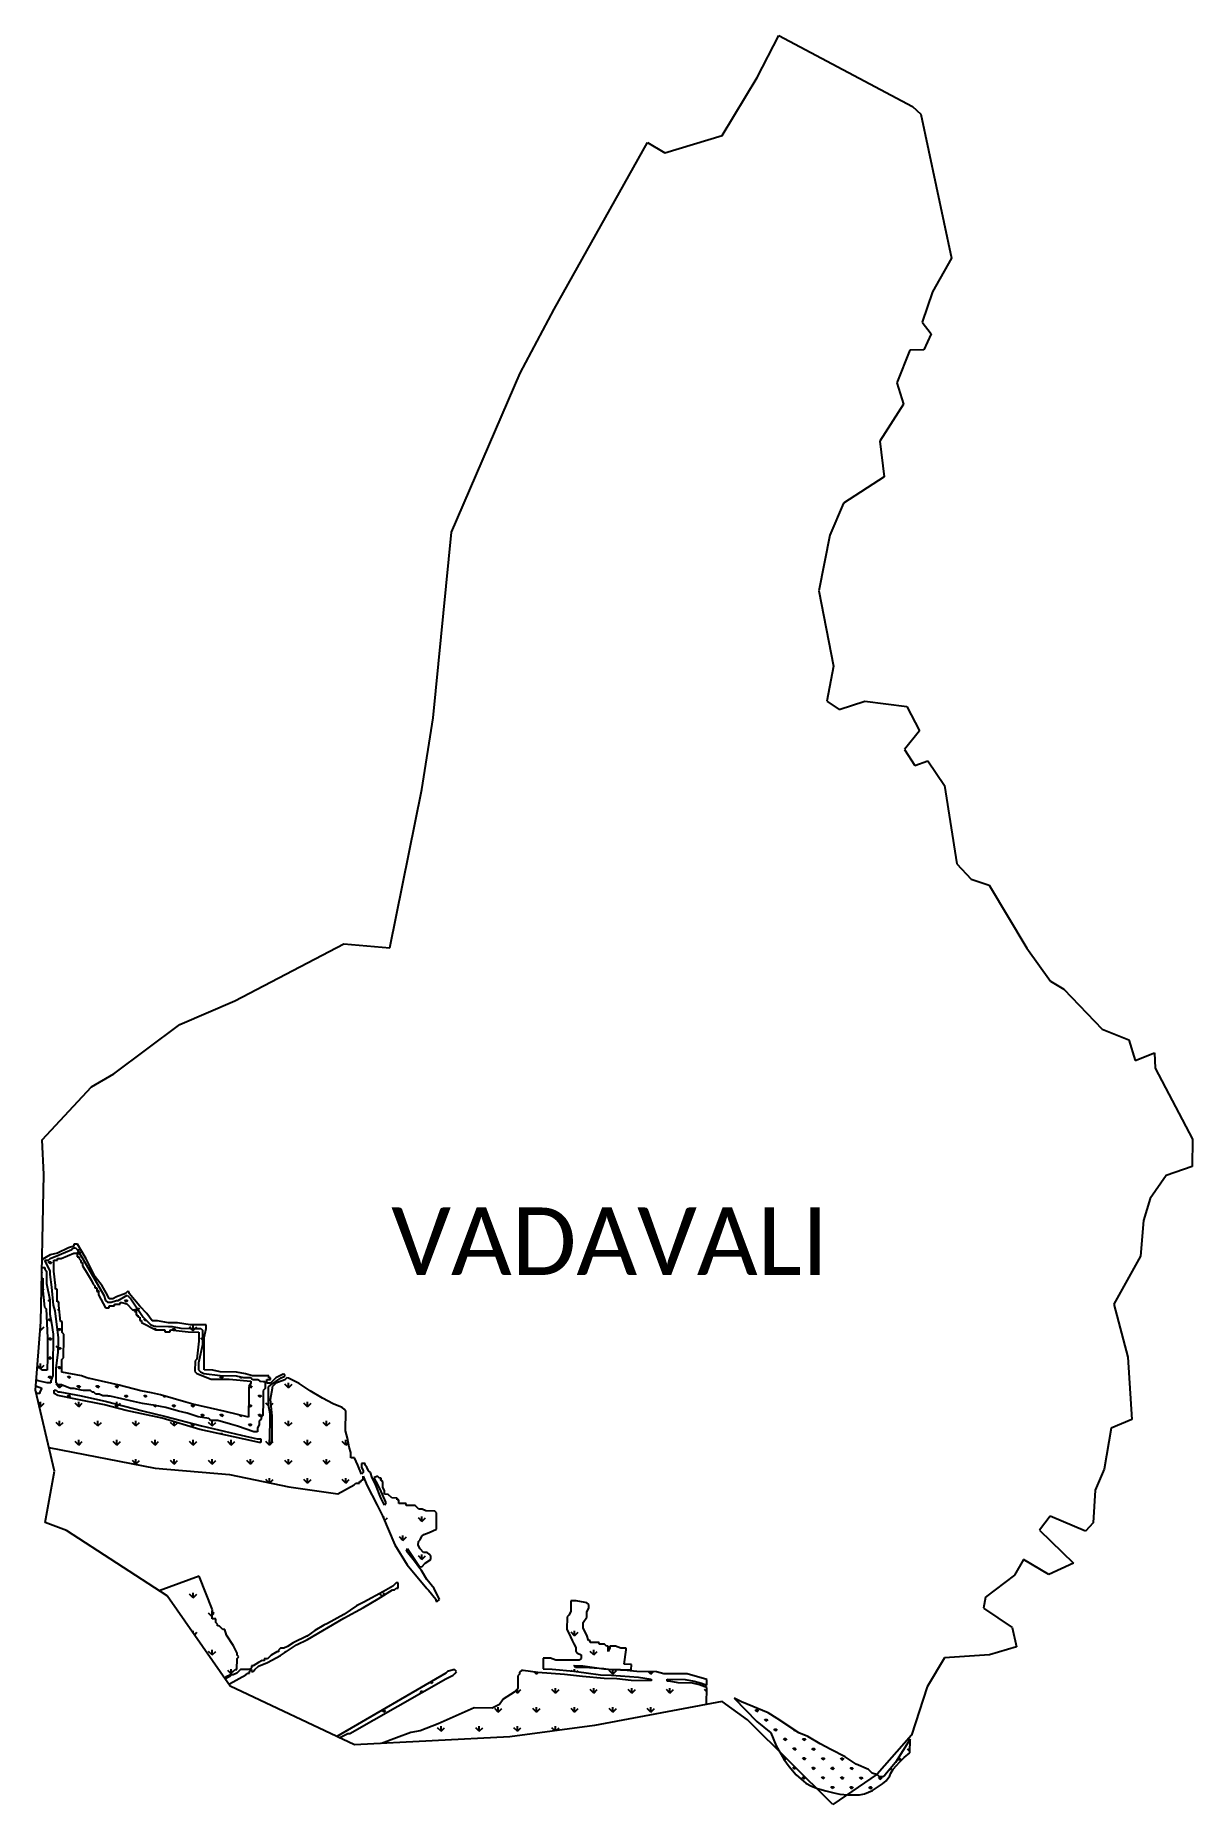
# Model space of a CAD drawing. Header units: metres. Extents: x 286961 to 289535, y 2012164 to 2016097.
import ezdxf

# ---------------------------------------------------------------- set-up
doc = ezdxf.new("R2010")
doc.units = ezdxf.units.M
doc.header["$MEASUREMENT"] = 0
for name, color, linetype in [('MANGROOVES', 112, 'Continuous'), ('village', 3, 'Continuous'), ('VILLAGE NAME', 250, 'Continuous')]:
    doc.layers.add(name, color=color, linetype=linetype)
doc.styles.get("Standard").update_dxf_attribs({"font": 'simplex.shx'})

msp = doc.modelspace()

# ---------------------------------------------------------------- texts
at = {"layer": 'VILLAGE NAME', "insert": (287752.4, 2013491.4), "char_height": 150, "attachment_point": 1}
msp.add_mtext_dynamic_manual_height_columns('{\\fCalibri|b0|i0|c0|p34;VADAVALI}', width=1877.914, gutter_width=1, heights=[0], dxfattribs=at)

# ---------------------------------------------------------------- linework, layer by layer
at = {"color": 3, "flags": 128}
msp.add_lwpolyline([(288322.4, 2015859.1), (288361, 2015836.4)], dxfattribs=at)
at = {"layer": 'MANGROOVES'}
for p, q in [((287034.1, 2013401.8), (287009.9, 2013390)), ((287013.9, 2013385.9), (287042.1, 2013397.7)), ((287046.2, 2013405.6), (287034.1, 2013401.8)), ((287042.1, 2013397.7), (287046.1, 2013401.6)), ((287046.1, 2013401.6), (287050.1, 2013401.6)), ((287054.2, 2013409.6), (287046.2, 2013409.7)), ((287046.2, 2013409.7), (287046.2, 2013405.6)), ((287050.1, 2013401.6), (287054.1, 2013397.6)), ((287054.1, 2013397.6), (287065.9, 2013377.4)), ((287062.1, 2013397.5), (287054.2, 2013409.6)), ((287073.9, 2013377.3), (287062.1, 2013397.5)), ((286975.3, 2013358.3), (286977.6, 2013358.3)), ((286993.9, 2013386.1), (286975.7, 2013375.5)), ((286977.6, 2013358.3), (286981.6, 2013358.2)), ((286981.6, 2013358.2), (286981.5, 2013354.2)), ((286985.7, 2013366.2), (286981.7, 2013374.3)), ((286981.7, 2013374.3), (286985.8, 2013374.2)), ((286989.6, 2013358.1), (286985.7, 2013366.2)), ((286985.8, 2013374.2), (286989.8, 2013374.2)), ((286993.5, 2013350.1), (286989.6, 2013358.1)), ((286989.8, 2013374.2), (286993.8, 2013378.1)), ((286993.8, 2013378.1), (287013.9, 2013385.9)), ((287009.9, 2013390), (286993.9, 2013386.1)), ((287001.5, 2013350), (287001.8, 2013374)), ((287001.8, 2013374), (287009.8, 2013374)), ((287009.8, 2013374), (287009.8, 2013378)), ((287009.8, 2013378), (287017.8, 2013377.9)), ((287017.8, 2013377.9), (287046, 2013389.6)), ((287046, 2013389.6), (287054, 2013389.5)), ((287054, 2013389.5), (287053.9, 2013381.5)), ((287053.9, 2013381.5), (287057.9, 2013381.5)), ((287057.9, 2013381.5), (287057.9, 2013377.5)), ((287057.9, 2013377.5), (287061.9, 2013373.4)), ((287061.9, 2013373.4), (287061.8, 2013369.4)), ((287061.8, 2013369.4), (287065.8, 2013369.4)), ((287065.8, 2013369.4), (287065.7, 2013361.4)), ((287065.7, 2013361.4), (287072.5, 2013351.7)), ((287065.9, 2013377.4), (287113.1, 2013296.8)), ((287093.5, 2013337.1), (287073.9, 2013377.3)), ((286974.9, 2013334.3), (286977.3, 2013334.2)), ((286977.3, 2013334.2), (286977.1, 2013306.2)), ((286981.5, 2013354.2), (286985.5, 2013350.2)), ((286985.5, 2013350.2), (286985.2, 2013322.1)), ((286985.2, 2013322.1), (286992.9, 2013286)), ((286993.4, 2013342.1), (286993.5, 2013350.1)), ((286997.2, 2013314), (286993.4, 2013342.1)), ((287005.2, 2013317.9), (287001.5, 2013350)), ((287072.5, 2013351.7), (287085.4, 2013329.1)), ((287085.4, 2013329.1), (287089.4, 2013321.1)), ((287089.4, 2013321.1), (287093.3, 2013317)), ((287109.3, 2013316.9), (287093.5, 2013337.1)), ((286977.1, 2013306.2), (286980.7, 2013270.1)), ((286992.9, 2013286), (286992.5, 2013254)), ((287000.8, 2013273.9), (286997.2, 2013314)), ((287005.1, 2013309.9), (287005.2, 2013317.9)), ((287009.1, 2013309.9), (287005.1, 2013309.9)), ((287008.8, 2013281.8), (287009.1, 2013309.9)), ((287012.9, 2013281.8), (287008.8, 2013281.8)), ((287012.8, 2013273.8), (287012.9, 2013281.8)), ((287093.3, 2013317), (287093.3, 2013313)), ((287093.3, 2013313), (287097.3, 2013313)), ((287097.3, 2013313), (287097.2, 2013305)), ((287097.2, 2013305), (287101.2, 2013304.9)), ((287101.2, 2013304.9), (287101.1, 2013296.9)), ((287101.1, 2013296.9), (287116.9, 2013268.7)), ((287121.2, 2013296.7), (287109.3, 2013316.9)), ((287113.1, 2013296.8), (287117, 2013284.7)), ((287117, 2013284.7), (287121, 2013280.7)), ((287121, 2013280.7), (287125, 2013280.7)), ((287125.1, 2013288.7), (287121.2, 2013296.7)), ((287125, 2013280.7), (287129, 2013280.6)), ((287133.1, 2013288.6), (287125.1, 2013288.7)), ((287129, 2013280.6), (287141.1, 2013284.5)), ((287141.1, 2013292.5), (287133.1, 2013288.6)), ((287161.2, 2013300.3), (287141.1, 2013292.5)), ((287141.1, 2013284.5), (287145.1, 2013284.5)), ((287145.1, 2013284.5), (287157.2, 2013292.3)), ((287149, 2013276.4), (287149, 2013280.4)), ((287149, 2013280.4), (287153, 2013280.4)), ((287153, 2013280.4), (287164.1, 2013276.9)), ((287157.2, 2013292.3), (287165.2, 2013296.3)), ((287165.3, 2013304.3), (287161.2, 2013300.3)), ((287165.2, 2013296.3), (287169.2, 2013292.2)), ((287169.3, 2013304.2), (287165.3, 2013304.3)), ((287169.2, 2013292.2), (287173.1, 2013288.2)), ((287169.3, 2013300.2), (287169.3, 2013304.2)), ((287193, 2013271.9), (287169.3, 2013300.2)), ((287173.1, 2013288.2), (287200.8, 2013247.8)), ((286980.7, 2013270.1), (286984.7, 2013266.1)), ((286984.7, 2013266.1), (286988, 2013201.9)), ((286992.5, 2013254), (286996.3, 2013233.9)), ((287004.6, 2013261.8), (287000.8, 2013273.9)), ((287012, 2013201.7), (287004.6, 2013261.8)), ((287016.4, 2013237.7), (287012.8, 2013273.8)), ((287116.9, 2013268.7), (287124.9, 2013268.6)), ((287124.9, 2013268.6), (287124.9, 2013272.6)), ((287124.9, 2013272.6), (287136.9, 2013272.5)), ((287136.9, 2013272.5), (287137, 2013276.5)), ((287137, 2013276.5), (287149, 2013276.4)), ((287164.1, 2013276.9), (287176.9, 2013264.1)), ((287176.9, 2013264.1), (287180.9, 2013264.1)), ((287180.9, 2013264.1), (287180.9, 2013260.1)), ((287180.9, 2013260.1), (287184.9, 2013260)), ((287184.9, 2013260), (287184.8, 2013252)), ((287184.8, 2013252), (287188.8, 2013252)), ((287188.8, 2013252), (287188.8, 2013248)), ((287188.8, 2013248), (287192.8, 2013247.9)), ((287192.8, 2013247.9), (287192.7, 2013239.9)), ((287192.7, 2013239.9), (287196.7, 2013239.9)), ((287208.9, 2013255.8), (287193, 2013271.9)), ((287196.7, 2013239.9), (287196.6, 2013235.9)), ((287200.8, 2013247.8), (287216.6, 2013231.6)), ((287220.7, 2013239.6), (287208.9, 2013255.8)), ((287232.7, 2013239.5), (287220.7, 2013239.6)), ((286988, 2013201.9), (286987.6, 2013157.9)), ((286996.3, 2013233.9), (287000.1, 2013209.8)), ((287000.1, 2013209.8), (286999.9, 2013185.8)), ((287012, 2013193.7), (287012, 2013201.7)), ((287020.4, 2013237.6), (287016.4, 2013237.7)), ((287020.2, 2013213.6), (287020.4, 2013237.6)), ((287024.1, 2013209.6), (287020.2, 2013213.6)), ((287023.6, 2013157.5), (287024.1, 2013201.6)), ((287024.1, 2013201.6), (287024.1, 2013209.6)), ((287196.6, 2013235.9), (287228.5, 2013219.5)), ((287216.6, 2013231.6), (287224.6, 2013227.6)), ((287224.6, 2013227.6), (287256.6, 2013227.2)), ((287228.5, 2013219.5), (287248.5, 2013219.3)), ((287256.7, 2013235.2), (287232.7, 2013239.5)), ((287248.5, 2013219.3), (287248.5, 2013215.3)), ((287248.5, 2013215.3), (287260.5, 2013215.2)), ((287256.6, 2013227.2), (287264.7, 2013227.2)), ((287276.7, 2013235), (287256.7, 2013235.2)), ((287260.5, 2013215.2), (287260.6, 2013219.2)), ((287260.6, 2013219.2), (287300.6, 2013214.8)), ((287264.7, 2013227.2), (287284.6, 2013222.9)), ((287304.7, 2013230.8), (287276.7, 2013235)), ((287284.6, 2013222.9), (287308.7, 2013222.7)), ((287300.6, 2013214.8), (287324.6, 2013214.5)), ((287340.8, 2013230.4), (287304.7, 2013230.8)), ((287308.7, 2013222.7), (287316.7, 2013222.6)), ((287316.7, 2013222.6), (287324.7, 2013222.5)), ((287324.6, 2013214.5), (287324.4, 2013194.5)), ((287324.7, 2013222.5), (287328.7, 2013222.5)), ((287328.7, 2013222.5), (287332.7, 2013218.4)), ((287332.6, 2013214.4), (287332.3, 2013186.4)), ((287332.7, 2013218.4), (287332.6, 2013214.4)), ((287335.8, 2013130.3), (287336.5, 2013202.4)), ((287336.5, 2013202.4), (287340.7, 2013222.4)), ((287340.7, 2013222.4), (287340.8, 2013230.4)), ((286999.9, 2013185.8), (286999.6, 2013157.7)), ((287007.3, 2013133.6), (287011.7, 2013169.6)), ((287011.7, 2013169.6), (287012, 2013193.7)), ((287324.4, 2013194.5), (287320, 2013154.5)), ((287332.3, 2013186.4), (287323.9, 2013146.4)), ((286971.3, 2013134), (286964.7, 2013135)), ((286975.3, 2013129.9), (286971.3, 2013134)), ((286987, 2013130), (286975.3, 2013129.9)), ((286987.6, 2013157.9), (286987, 2013130)), ((286999.4, 2013137.7), (286999.2, 2013117.7)), ((286999.5, 2013149.7), (286999.4, 2013137.7)), ((286999.6, 2013157.7), (286999.5, 2013149.7)), ((287007.1, 2013113.6), (287007.3, 2013133.6)), ((287019.3, 2013125.5), (287019.6, 2013153.5)), ((287063.3, 2013117), (287019.3, 2013125.5)), ((287019.6, 2013153.5), (287023.6, 2013157.5)), ((287315.9, 2013150.5), (287315.7, 2013126.5)), ((287315.7, 2013126.5), (287319.7, 2013122.4)), ((287320, 2013154.5), (287315.9, 2013150.5)), ((287319.7, 2013122.4), (287351.6, 2013110.1)), ((287323.9, 2013146.4), (287323.8, 2013130.4)), ((287323.8, 2013130.4), (287327.7, 2013126.4)), ((287327.7, 2013126.4), (287335.7, 2013122.3)), ((287335.7, 2013122.3), (287371.7, 2013117.9)), ((287355.8, 2013130.1), (287335.8, 2013130.3)), ((287371.8, 2013125.9), (287355.8, 2013130.1)), ((287407.8, 2013125.5), (287371.8, 2013125.9)), ((287427.8, 2013121.3), (287407.8, 2013125.5)), ((286961.2, 2013094.4), (286962.9, 2013094)), ((286967, 2013106), (286962.3, 2013107.6)), ((286962.9, 2013094), (286974.9, 2013089.9)), ((286987, 2013101.8), (286967, 2013106)), ((286974.9, 2013089.9), (286970.8, 2013081.9)), ((286995, 2013101.7), (286987, 2013101.8)), ((286999.2, 2013117.7), (286995, 2013105.7)), ((286995, 2013105.7), (286995, 2013101.7)), ((287002.8, 2013077.6), (287002.8, 2013085.6)), ((287002.8, 2013085.6), (287006.9, 2013085.5)), ((287006.9, 2013085.5), (287010.8, 2013081.5)), ((287007, 2013101.6), (287007.1, 2013113.6)), ((287011, 2013097.5), (287007, 2013101.6)), ((287015, 2013097.5), (287011, 2013097.5)), ((287019, 2013097.4), (287015, 2013097.5)), ((287038.9, 2013089.2), (287019, 2013097.4)), ((287046.9, 2013089.1), (287038.9, 2013089.2)), ((287062.9, 2013085), (287046.9, 2013089.1)), ((287066.9, 2013084.9), (287062.9, 2013085)), ((287075.2, 2013112.9), (287063.3, 2013117)), ((287078.9, 2013084.8), (287066.9, 2013084.9)), ((287091.2, 2013108.7), (287075.2, 2013112.9)), ((287083, 2013084.8), (287078.9, 2013084.8)), ((287086.9, 2013080.7), (287083, 2013084.8)), ((287147.2, 2013096.1), (287091.2, 2013108.7)), ((287091.2, 2013108.7), (287091.2, 2013108.7)), ((287195.1, 2013083.6), (287147.2, 2013096.1)), ((287219.1, 2013079.4), (287195.1, 2013083.6)), ((287351.6, 2013110.1), (287391.6, 2013109.7)), ((287371.7, 2013117.9), (287407.7, 2013117.5)), ((287391.6, 2013109.7), (287439.7, 2013105.2)), ((287407.7, 2013117.5), (287423.7, 2013113.4)), ((287423.7, 2013113.4), (287431.7, 2013113.3)), ((287443.8, 2013117.2), (287427.8, 2013121.3)), ((287431.7, 2013113.3), (287439.7, 2013113.2)), ((287435.5, 2013093.2), (287435.4, 2013077.2)), ((287439.6, 2013101.2), (287435.5, 2013093.2)), ((287439.7, 2013105.2), (287439.6, 2013101.2)), ((287439.7, 2013113.2), (287443.7, 2013109.2)), ((287443.7, 2013109.2), (287451.7, 2013109.1)), ((287479.8, 2013116.8), (287443.8, 2013117.2)), ((287451.7, 2013109.1), (287455.7, 2013109)), ((287455.7, 2013109), (287459.7, 2013105)), ((287459.7, 2013105), (287467.7, 2013104.9)), ((287467.5, 2013084.9), (287467.4, 2013076.9)), ((287471.5, 2013088.8), (287467.5, 2013084.9)), ((287467.7, 2013104.9), (287471.7, 2013104.9)), ((287471.6, 2013096.8), (287471.5, 2013088.8)), ((287471.7, 2013100.9), (287471.6, 2013096.8)), ((287471.7, 2013104.9), (287471.7, 2013100.9)), ((287475.7, 2013100.8), (287475.7, 2013108.8)), ((287475.7, 2013108.8), (287483.8, 2013108.7)), ((287483.7, 2013100.7), (287475.7, 2013100.8)), ((287479.2, 2013052.7), (287479.6, 2013092.8)), ((287479.6, 2013092.8), (287483.6, 2013096.7)), ((287479.8, 2013112.8), (287479.8, 2013116.8)), ((287483.8, 2013112.8), (287479.8, 2013112.8)), ((287487.6, 2013088.7), (287483.3, 2013064.7)), ((287483.6, 2013096.7), (287495.7, 2013104.6)), ((287487.7, 2013104.7), (287483.7, 2013100.7)), ((287483.8, 2013108.7), (287483.8, 2013112.8)), ((287495.7, 2013100.6), (287487.6, 2013092.7)), ((287487.6, 2013092.7), (287487.6, 2013088.7)), ((287495.8, 2013112.6), (287487.7, 2013104.7)), ((287495.7, 2013104.6), (287507.8, 2013112.5)), ((287515.8, 2013108.4), (287495.7, 2013100.6)), ((287511.9, 2013120.5), (287495.8, 2013112.6)), ((287507.8, 2013112.5), (287515.9, 2013116.4)), ((287515.9, 2013120.4), (287511.9, 2013120.5)), ((287519.8, 2013112.4), (287515.8, 2013108.4)), ((287515.9, 2013116.4), (287515.9, 2013120.4)), ((287523.8, 2013112.3), (287519.8, 2013112.4)), ((287547.8, 2013100.1), (287523.8, 2013112.3)), ((287571.6, 2013083.8), (287547.8, 2013100.1)), ((287599.5, 2013067.5), (287571.6, 2013083.8)), ((286962.8, 2013082), (286961.1, 2013082)), ((286962.7, 2013078), (286962.8, 2013082)), ((286970.7, 2013077.9), (286962.7, 2013078)), ((286970.8, 2013081.9), (286970.7, 2013077.9)), ((287010.7, 2013073.5), (287002.8, 2013077.6)), ((287050.7, 2013065.1), (287010.7, 2013073.5)), ((287010.8, 2013081.5), (287014.8, 2013081.5)), ((287014.8, 2013081.5), (287062.8, 2013073)), ((287114.7, 2013052.4), (287050.7, 2013065.1)), ((287050.7, 2013065.1), (287050.7, 2013065.1)), ((287062.8, 2013073), (287118.8, 2013060.4)), ((287090.9, 2013080.7), (287086.9, 2013080.7)), ((287094.9, 2013076.6), (287090.9, 2013080.7)), ((287102.9, 2013076.6), (287094.9, 2013076.6)), ((287110.9, 2013072.5), (287102.9, 2013076.6)), ((287114.9, 2013072.4), (287110.9, 2013072.5)), ((287110.9, 2013072.5), (287110.9, 2013072.5)), ((287162.6, 2013039.9), (287114.7, 2013052.4)), ((287118.9, 2013072.4), (287114.9, 2013072.4)), ((287118.8, 2013060.4), (287198.7, 2013039.5)), ((287122.9, 2013072.3), (287118.9, 2013072.4)), ((287126.9, 2013072.3), (287122.9, 2013072.3)), ((287178.8, 2013059.8), (287126.9, 2013072.3)), ((287198.8, 2013055.6), (287178.8, 2013059.8)), ((287226.8, 2013051.3), (287198.8, 2013055.6)), ((287239.1, 2013075.2), (287219.1, 2013079.4)), ((287250.8, 2013047), (287226.8, 2013051.3)), ((287295, 2013058.6), (287239.1, 2013075.2)), ((287278.8, 2013038.7), (287250.8, 2013047)), ((287311, 2013054.4), (287295, 2013058.6)), ((287366.9, 2013041.8), (287311, 2013054.4)), ((287435.4, 2013077.2), (287434.8, 2013025.1)), ((287467.2, 2013052.8), (287467, 2013036.8)), ((287467.4, 2013076.9), (287467.2, 2013052.8)), ((287483, 2013032.6), (287479.2, 2013052.7)), ((287483.3, 2013064.7), (287486.9, 2013028.6)), ((287623.4, 2013055.2), (287599.5, 2013067.5)), ((287643.4, 2013047), (287623.4, 2013055.2)), ((287647.3, 2013043), (287643.4, 2013047)), ((287651.3, 2013038.9), (287647.3, 2013043)), ((287242.5, 2013023.1), (287162.6, 2013039.9)), ((287198.7, 2013039.5), (287250.6, 2013027)), ((287326.4, 2012998.2), (287242.5, 2013023.1)), ((287250.6, 2013027), (287330.5, 2013006.1)), ((287298.7, 2013034.5), (287278.8, 2013038.7)), ((287322.7, 2013026.3), (287298.7, 2013034.5)), ((287346.7, 2013022), (287322.7, 2013026.3)), ((287330.5, 2013006.1), (287418.4, 2012985.2)), ((287350.6, 2013018), (287346.7, 2013022)), ((287366.7, 2013017.8), (287350.6, 2013018)), ((287394.6, 2013009.5), (287366.7, 2013017.8)), ((287382.9, 2013037.7), (287366.9, 2013041.8)), ((287434.8, 2013025.1), (287382.9, 2013037.7)), ((287410.6, 2013005.3), (287394.6, 2013009.5)), ((287446.5, 2012992.9), (287410.6, 2013005.3)), ((287458.7, 2013008.8), (287454.6, 2013000.9)), ((287458.8, 2013016.9), (287458.7, 2013008.8)), ((287462.8, 2013020.8), (287458.8, 2013016.9)), ((287462.9, 2013024.8), (287462.8, 2013020.8)), ((287466.9, 2013028.8), (287462.9, 2013024.8)), ((287467, 2013032.8), (287466.9, 2013028.8)), ((287467, 2013036.8), (287467, 2013032.8)), ((287482.3, 2012968.5), (287483, 2013032.6)), ((287486.9, 2013028.6), (287486.4, 2012976.5)), ((287650.8, 2012994.9), (287651.3, 2013038.9)), ((287442.3, 2012973), (287326.4, 2012998.2)), ((287418.4, 2012985.2), (287454.4, 2012976.8)), ((287458.3, 2012968.8), (287442.3, 2012973)), ((287454.5, 2012992.9), (287446.5, 2012992.9)), ((287454.4, 2012976.8), (287458.4, 2012976.8)), ((287454.6, 2012996.9), (287454.5, 2012992.9)), ((287454.6, 2013000.9), (287454.6, 2012996.9)), ((287462.3, 2012968.7), (287458.3, 2012968.8)), ((287458.4, 2012976.8), (287462.4, 2012976.8)), ((287462.4, 2012976.8), (287462.3, 2012972.8)), ((287462.3, 2012972.8), (287462.3, 2012968.7)), ((287486.7, 2012968.5), (287482.3, 2012968.5)), ((287486.4, 2012976.5), (287486.7, 2012968.5)), ((287654.7, 2012978.8), (287650.8, 2012994.9)), ((287658.5, 2012958.7), (287654.7, 2012978.8)), ((286990.6, 2012957.6), (287226.8, 2012912.2)), ((287662.4, 2012946.7), (287658.5, 2012958.7)), ((287662.2, 2012934.7), (287662.4, 2012946.7)), ((287670.2, 2012934.6), (287662.2, 2012934.7)), ((287678.1, 2012918.5), (287670.2, 2012934.6)), ((287226.8, 2012912.2), (287392.3, 2012897.8)), ((287392.3, 2012897.8), (287524.6, 2012870.3)), ((287685.9, 2012898.4), (287678.1, 2012918.5)), ((287685.7, 2012882.3), (287685.8, 2012886.3)), ((287685.8, 2012886.3), (287689.8, 2012886.3)), ((287689.9, 2012902.3), (287685.9, 2012898.4)), ((287694.2, 2012922.3), (287686.1, 2012922.4)), ((287686.1, 2012922.4), (287686.1, 2012914.4)), ((287686.1, 2012914.4), (287690, 2012906.3)), ((287689.8, 2012886.3), (287689.9, 2012894.3)), ((287690, 2012906.3), (287689.9, 2012902.3)), ((287689.9, 2012894.3), (287697.7, 2012874.2)), ((287694.1, 2012918.3), (287694.2, 2012922.3)), ((287698.1, 2012914.3), (287694.1, 2012918.3)), ((287702, 2012906.2), (287698.1, 2012914.3)), ((287706, 2012902.2), (287702, 2012906.2)), ((287709.9, 2012890.1), (287706, 2012902.2)), ((287717.7, 2012874), (287709.9, 2012890.1)), ((287721.9, 2012894), (287713.9, 2012890.1)), ((287713.9, 2012890.1), (287717.8, 2012882)), ((287725.9, 2012889.9), (287721.9, 2012894)), ((287729.9, 2012889.9), (287725.9, 2012889.9)), ((287729.8, 2012885.9), (287729.9, 2012889.9)), ((287733.8, 2012881.9), (287729.8, 2012885.9)), ((287524.6, 2012870.3), (287633.4, 2012854.8)), ((287633.4, 2012854.8), (287669.6, 2012874.5)), ((287669.6, 2012874.5), (287673.7, 2012878.5)), ((287673.7, 2012878.5), (287681.7, 2012878.4)), ((287681.7, 2012878.4), (287681.7, 2012882.4)), ((287681.7, 2012882.4), (287685.7, 2012882.3)), ((287697.7, 2012874.2), (287721.3, 2012829.9)), ((287729.4, 2012845.8), (287717.7, 2012874)), ((287717.8, 2012882), (287725.9, 2012866.9)), ((287725.9, 2012866.9), (287740, 2012834.9)), ((287733.7, 2012869.8), (287733.8, 2012881.9)), ((287737.6, 2012861.8), (287733.7, 2012869.8)), ((287737.5, 2012853.8), (287737.6, 2012861.8)), ((287745.5, 2012853.7), (287737.5, 2012853.8)), ((287753.5, 2012845.6), (287745.5, 2012853.7)), ((287721.3, 2012829.9), (287733, 2012805.7)), ((287737.3, 2012829.7), (287729.4, 2012845.8)), ((287740, 2012834.9), (287737.3, 2012829.7)), ((287765.5, 2012845.5), (287753.5, 2012845.6)), ((287765.4, 2012841.5), (287765.5, 2012845.5)), ((287769.4, 2012841.4), (287765.4, 2012841.5)), ((287769.4, 2012833.4), (287769.4, 2012841.4)), ((287785.4, 2012833.3), (287769.4, 2012833.4)), ((287785.3, 2012829.2), (287785.4, 2012833.3)), ((287805.4, 2012829), (287785.3, 2012829.2)), ((287809.3, 2012825), (287805.4, 2012829)), ((287813.3, 2012821), (287809.3, 2012825)), ((287821.3, 2012820.9), (287813.3, 2012821)), ((287829.3, 2012816.8), (287821.3, 2012820.9)), ((287849.3, 2012816.6), (287829.3, 2012816.8)), ((287853.3, 2012812.5), (287849.3, 2012816.6)), ((287852.9, 2012776.5), (287853.3, 2012812.5)), ((287733, 2012805.7), (287760.4, 2012741.4)), ((287824.7, 2012764.7), (287836.8, 2012768.6)), ((287836.8, 2012768.6), (287844.8, 2012772.6)), ((287844.8, 2012772.6), (287852.9, 2012776.5)), ((287760.4, 2012741.4), (287788, 2012697)), ((287786.5, 2012727.6), (287788.4, 2012733.1)), ((287788.4, 2012733.1), (287815.4, 2012693.6)), ((287812.5, 2012740.8), (287812.6, 2012748.8)), ((287816.4, 2012732.8), (287812.5, 2012740.8)), ((287812.6, 2012748.8), (287816.6, 2012752.8)), ((287824.3, 2012724.7), (287816.4, 2012732.8)), ((287816.6, 2012752.8), (287820.7, 2012760.8)), ((287820.7, 2012760.8), (287824.7, 2012764.7)), ((287804.1, 2012704.9), (287786.5, 2012727.6)), ((287788, 2012697), (287831.5, 2012644.5)), ((287816, 2012688.7), (287804.1, 2012704.9)), ((287815.4, 2012693.6), (287820, 2012692.7)), ((287820, 2012692.7), (287828.1, 2012700.6)), ((287832.3, 2012724.6), (287824.3, 2012724.7)), ((287828.1, 2012700.6), (287840.2, 2012708.5)), ((287836.3, 2012720.6), (287832.3, 2012724.6)), ((287840.3, 2012716.5), (287836.3, 2012720.6)), ((287840.2, 2012708.5), (287840.3, 2012716.5)), ((287325, 2012671.6), (287236.3, 2012639.5)), ((287354.4, 2012597.3), (287325, 2012671.6)), ((287763.6, 2012657.2), (287755.5, 2012649.3)), ((287767.6, 2012657.2), (287763.6, 2012657.2)), ((287767.4, 2012645.1), (287767.6, 2012657.2)), ((287819.9, 2012684.7), (287816, 2012688.7)), ((287831.7, 2012664.5), (287819.9, 2012684.7)), ((287847.6, 2012644.3), (287831.7, 2012664.5)), ((287691, 2012613.9), (287674.9, 2012606)), ((287690.9, 2012601.9), (287723.1, 2012621.6)), ((287735.3, 2012637.5), (287691, 2012613.9)), ((287723.1, 2012621.6), (287755.4, 2012641.3)), ((287755.5, 2012649.3), (287735.3, 2012637.5)), ((287755.4, 2012641.3), (287759.4, 2012641.2)), ((287759.4, 2012641.2), (287763.4, 2012645.2)), ((287763.4, 2012645.2), (287767.4, 2012645.1)), ((287831.5, 2012644.5), (287835.5, 2012640.4)), ((287835.5, 2012640.4), (287851.3, 2012620.3)), ((287859.3, 2012620.2), (287847.6, 2012644.3)), ((287851.3, 2012620.3), (287851.3, 2012616.2)), ((287851.3, 2012616.2), (287855.3, 2012616.2)), ((287855.3, 2012616.2), (287859.3, 2012620.2)), ((288151.7, 2012617.2), (288151.5, 2012593.2)), ((288163.7, 2012617.1), (288151.7, 2012617.2)), ((288183.7, 2012612.9), (288163.7, 2012617.1)), ((288187.7, 2012612.8), (288183.7, 2012612.9)), ((288191.7, 2012608.8), (288187.7, 2012612.8)), ((287354.2, 2012577.2), (287354.3, 2012585.2)), ((287362.2, 2012577.2), (287354.2, 2012577.2)), ((287354.3, 2012593.3), (287354.4, 2012597.3)), ((287358.3, 2012589.2), (287354.3, 2012593.3)), ((287354.3, 2012585.2), (287358.3, 2012589.2)), ((287362.1, 2012569.1), (287362.2, 2012577.2)), ((287566, 2012531), (287646.6, 2012578.3)), ((287646.7, 2012586.3), (287610.4, 2012566.6)), ((287646.6, 2012578.3), (287690.9, 2012601.9)), ((287674.9, 2012606), (287646.7, 2012586.3)), ((288143.3, 2012581.2), (288143, 2012553.2)), ((288147.4, 2012585.2), (288143.3, 2012581.2)), ((288151.5, 2012593.2), (288147.4, 2012585.2)), ((288179.2, 2012568.8), (288187.4, 2012580.8)), ((288187.4, 2012580.8), (288187.5, 2012592.8)), ((288187.5, 2012592.8), (288191.6, 2012600.8)), ((288191.6, 2012600.8), (288191.7, 2012608.8)), ((287366.1, 2012565.1), (287362.1, 2012569.1)), ((287366, 2012561.1), (287366.1, 2012565.1)), ((287370, 2012561), (287366, 2012561.1)), ((287374, 2012557), (287370, 2012561)), ((287378, 2012553), (287374, 2012557)), ((287382, 2012552.9), (287378, 2012553)), ((287385.9, 2012540.9), (287382, 2012552.9)), ((287401.6, 2012516.7), (287385.9, 2012540.9)), ((287566.1, 2012539), (287533.9, 2012523.3)), ((287582.2, 2012550.9), (287566.1, 2012539)), ((287602.4, 2012562.7), (287582.2, 2012550.9)), ((287610.4, 2012566.6), (287602.4, 2012562.7)), ((288143, 2012553.2), (288147, 2012545.1)), ((288147, 2012545.1), (288154.8, 2012529)), ((288179.1, 2012556.8), (288179.2, 2012568.8)), ((288183.1, 2012548.8), (288179.1, 2012556.8)), ((288187, 2012540.7), (288183.1, 2012548.8)), ((288190.9, 2012528.7), (288187, 2012540.7)), ((287409.5, 2012500.6), (287401.6, 2012516.7)), ((287409.4, 2012496.5), (287409.5, 2012500.6)), ((287413.4, 2012492.5), (287409.4, 2012496.5)), ((287409.4, 2012488.5), (287413.4, 2012492.5)), ((287485.5, 2012495.8), (287477.4, 2012487.8)), ((287477.4, 2012479.8), (287505.6, 2012495.6)), ((287497.6, 2012503.7), (287485.5, 2012495.8)), ((287501.6, 2012503.6), (287497.6, 2012503.7)), ((287501.7, 2012507.6), (287501.6, 2012503.6)), ((287505.7, 2012511.6), (287501.7, 2012507.6)), ((287505.6, 2012495.6), (287541.9, 2012519.2)), ((287513.7, 2012511.5), (287505.7, 2012511.6)), ((287521.8, 2012515.4), (287513.7, 2012511.5)), ((287533.9, 2012523.3), (287521.8, 2012515.4)), ((287541.9, 2012519.2), (287566, 2012531)), ((288154.8, 2012529), (288158.7, 2012521)), ((288158.7, 2012521), (288162.7, 2012512.9)), ((288162.7, 2012512.9), (288162.6, 2012504.9)), ((288162.6, 2012504.9), (288166.5, 2012500.9)), ((288166.5, 2012500.9), (288174.5, 2012496.8)), ((288174.5, 2012496.8), (288174.4, 2012488.8)), ((288194.9, 2012528.6), (288190.9, 2012528.7)), ((288194.8, 2012524.6), (288194.9, 2012528.6)), ((288214.8, 2012524.4), (288194.8, 2012524.6)), ((288214.8, 2012520.4), (288214.8, 2012524.4)), ((288226.8, 2012520.3), (288214.8, 2012520.4)), ((288230.8, 2012516.2), (288226.8, 2012520.3)), ((288234.8, 2012516.2), (288230.8, 2012516.2)), ((288234.7, 2012504.2), (288234.8, 2012516.2)), ((288238.8, 2012512.2), (288234.7, 2012504.2)), ((288250.8, 2012516), (288238.8, 2012516.2)), ((288238.8, 2012516.2), (288238.8, 2012512.2)), ((288262.8, 2012511.9), (288250.8, 2012516)), ((288274.8, 2012511.8), (288262.8, 2012511.9)), ((288270.4, 2012475.8), (288274.8, 2012507.8)), ((288274.8, 2012507.8), (288274.8, 2012511.8)), ((287393, 2012452.6), (287397, 2012456.6)), ((287397, 2012456.6), (287401.1, 2012460.6)), ((287409, 2012456.5), (287401, 2012452.6)), ((287401.1, 2012460.6), (287405.1, 2012464.5)), ((287405.1, 2012464.5), (287409.1, 2012464.5)), ((287417.1, 2012464.4), (287409, 2012456.5)), ((287409.1, 2012464.5), (287409.4, 2012488.5)), ((287437.1, 2012464.2), (287417.1, 2012464.4)), ((287429, 2012452.3), (287433.1, 2012456.2)), ((287433.1, 2012456.2), (287437.1, 2012456.2)), ((287441.2, 2012468.2), (287437.1, 2012464.2)), ((287437.1, 2012460.2), (287441.2, 2012464.2)), ((287437.1, 2012456.2), (287437.1, 2012460.2)), ((287441.2, 2012464.2), (287441.1, 2012460.2)), ((287441.1, 2012460.2), (287445.1, 2012460.1)), ((287445.2, 2012472.1), (287441.2, 2012472.2)), ((287441.2, 2012472.2), (287441.2, 2012468.2)), ((287445.1, 2012460.1), (287449.2, 2012464.1)), ((287457.3, 2012480), (287445.2, 2012472.1)), ((287449.2, 2012464.1), (287457.3, 2012472)), ((287465.4, 2012484), (287457.3, 2012480)), ((287457.3, 2012472), (287477.4, 2012479.8)), ((287469.4, 2012483.9), (287465.4, 2012484)), ((287477.4, 2012487.8), (287469.4, 2012487.9)), ((287469.4, 2012487.9), (287469.4, 2012483.9)), ((287873.7, 2012455.8), (287630.9, 2012315.4)), ((287877.7, 2012459.7), (287873.7, 2012455.8)), ((287889.8, 2012463.6), (287877.7, 2012459.7)), ((287889.7, 2012451.6), (287893.7, 2012455.6)), ((287893.8, 2012463.6), (287889.8, 2012463.6)), ((287893.7, 2012455.6), (287897.7, 2012459.5)), ((287897.7, 2012459.5), (287893.8, 2012463.6)), ((288037.9, 2012454.1), (288033.8, 2012450.1)), ((288042, 2012462.1), (288037.9, 2012458.1)), ((288037.9, 2012458.1), (288037.9, 2012454.1)), ((288046, 2012462), (288042, 2012462.1)), ((288078, 2012457.7), (288046, 2012462)), ((288138, 2012453.1), (288078, 2012457.7)), ((288090.3, 2012489.6), (288090.1, 2012465.6)), ((288090.1, 2012465.6), (288110.1, 2012465.4)), ((288106.3, 2012489.5), (288090.3, 2012489.6)), ((288118.3, 2012485.3), (288106.3, 2012489.5)), ((288110.1, 2012465.4), (288158.1, 2012460.9)), ((288170.4, 2012484.8), (288118.3, 2012485.3)), ((288178, 2012448.7), (288138, 2012453.1)), ((288158.1, 2012460.9), (288186.1, 2012456.6)), ((288162.2, 2012468.9), (288158.2, 2012472.9)), ((288158.2, 2012472.9), (288178.3, 2012472.7)), ((288182.2, 2012468.7), (288162.2, 2012468.9)), ((288174.4, 2012488.8), (288170.4, 2012484.8)), ((288178.3, 2012472.7), (288224.9, 2012465.6)), ((288224.9, 2012465.6), (288182.2, 2012468.7)), ((288186.1, 2012456.6), (288218.1, 2012452.3)), ((288234.3, 2012464.1), (288224.9, 2012465.6)), ((288224.9, 2012465.6), (288246.3, 2012464)), ((288262.3, 2012463.8), (288234.3, 2012464.1)), ((288246.3, 2012464), (288262.3, 2012463.8)), ((288298.3, 2012459.5), (288262.3, 2012463.8)), ((288262.3, 2012463.8), (288286.3, 2012463.6)), ((288286.5, 2012475.6), (288270.4, 2012475.8)), ((288286.3, 2012463.6), (288286.5, 2012475.6)), ((288342.4, 2012459), (288298.3, 2012459.5)), ((288358.3, 2012454.9), (288342.4, 2012459)), ((288410.4, 2012454.3), (288358.3, 2012454.9)), ((288454.3, 2012441.9), (288410.4, 2012454.3)), ((287381.5, 2012445.4), (287384.9, 2012448.7)), ((287385.5, 2012445.3), (287383.1, 2012443)), ((287384.9, 2012448.7), (287393, 2012452.6)), ((287392.9, 2012448.6), (287385.5, 2012445.3)), ((287391.2, 2012432), (287392.8, 2012432.6)), ((287392.8, 2012432.6), (287429, 2012452.3)), ((287397, 2012452.6), (287392.9, 2012448.6)), ((287401, 2012452.6), (287397, 2012452.6)), ((287660, 2012321.7), (287873.6, 2012443.8)), ((287873.6, 2012443.8), (287889.7, 2012451.6)), ((288025.5, 2012414.2), (288001.3, 2012398.4)), ((288033.6, 2012422.1), (288025.5, 2012414.2)), ((288033.8, 2012450.1), (288033.6, 2012422.1)), ((288226, 2012444.2), (288178, 2012448.7)), ((288218.1, 2012452.3), (288242.2, 2012452)), ((288254.1, 2012443.9), (288226, 2012444.2)), ((288242.2, 2012452), (288302.2, 2012447.4)), ((288286.1, 2012439.6), (288254.1, 2012443.9)), ((288330.1, 2012439.1), (288286.1, 2012439.6)), ((288302.2, 2012447.4), (288330.2, 2012443.1)), ((288330.2, 2012443.1), (288330.1, 2012439.1)), ((288366.2, 2012438.7), (288366.2, 2012442.8)), ((288366.2, 2012442.8), (288406.3, 2012442.3)), ((288370.2, 2012438.7), (288366.2, 2012438.7)), ((288390.2, 2012434.5), (288370.2, 2012438.7)), ((288422.2, 2012434.2), (288390.2, 2012434.5)), ((288406.3, 2012442.3), (288426.3, 2012438.1)), ((288438.2, 2012430), (288422.2, 2012434.2)), ((288426.3, 2012438.1), (288442.2, 2012434)), ((288450.2, 2012425.9), (288438.2, 2012430)), ((288442.2, 2012434), (288454.2, 2012429.8)), ((288454.2, 2012424.2), (288450.2, 2012425.9)), ((288453.8, 2012386.9), (288454.2, 2012424.2)), ((288454.2, 2012429.8), (288454.3, 2012441.9)), ((287937, 2012379), (287856.5, 2012343.8)), ((287977, 2012378.6), (287937, 2012379)), ((287993.1, 2012386.5), (287977, 2012378.6)), ((288001.3, 2012398.4), (287993.1, 2012386.5)), ((288531.1, 2012392.2), (288515.1, 2012400.3)), ((288515.1, 2012400.3), (288565.5, 2012348.8)), ((288590.9, 2012367.7), (288531.1, 2012392.2)), ((287856.5, 2012343.8), (287816.3, 2012328.2)), ((288565.5, 2012348.8), (288596.6, 2012323.4)), ((288610.9, 2012355.5), (288590.9, 2012367.7)), ((288658.7, 2012323.2), (288610.9, 2012355.5)), ((287636.8, 2012312.4), (287656, 2012321.8)), ((287656, 2012321.8), (287660, 2012321.7)), ((287764.1, 2012312.7), (287730.9, 2012299.8)), ((287796.2, 2012324.4), (287764.1, 2012312.7)), ((287816.3, 2012328.2), (287796.2, 2012324.4)), ((288596.6, 2012323.4), (288608.3, 2012294.4)), ((288678.6, 2012315), (288658.7, 2012323.2)), ((288706.5, 2012298.8), (288678.6, 2012315)), ((288730.4, 2012286.6), (288706.5, 2012298.8)), ((288906.7, 2012309.3), (288874.3, 2012257.5)), ((288906.1, 2012279.3), (288906.7, 2012309.3)), ((288608.3, 2012294.4), (288625.8, 2012264.7)), ((288625.8, 2012264.7), (288637.3, 2012248.6)), ((288762.3, 2012270.4), (288730.4, 2012286.6)), ((288786.2, 2012254.2), (288762.3, 2012270.4)), ((288874.3, 2012257.5), (288850.1, 2012229.7)), ((288876, 2012250.6), (288882.8, 2012258.4)), ((288882.8, 2012258.4), (288893.5, 2012268.8)), ((288893.5, 2012268.8), (288906.1, 2012279.3)), ((288637.3, 2012248.6), (288652.8, 2012230.4)), ((288652.8, 2012230.4), (288664, 2012220.5)), ((288664, 2012220.5), (288674.8, 2012211.9)), ((288814.2, 2012242), (288786.2, 2012254.2)), ((288822.1, 2012233.9), (288814.2, 2012242)), ((288834.1, 2012229.8), (288822.1, 2012233.9)), ((288822.1, 2012233.9), (288822.1, 2012233.9)), ((288838.1, 2012225.8), (288834.1, 2012229.8)), ((288846.1, 2012225.7), (288838.1, 2012225.8)), ((288844.7, 2012210.3), (288853.2, 2012217.1)), ((288850.1, 2012229.7), (288846.1, 2012225.7)), ((288853.2, 2012217.1), (288861.2, 2012228.2)), ((288861.2, 2012228.2), (288863.9, 2012233.7)), ((288863.9, 2012233.7), (288868.7, 2012242.8)), ((288868.7, 2012242.8), (288876, 2012250.6)), ((288674.8, 2012211.9), (288687.3, 2012204.7)), ((288687.3, 2012204.7), (288700.3, 2012199.8)), ((288700.3, 2012199.8), (288718.9, 2012194.6)), ((288718.9, 2012194.6), (288736.6, 2012190.4)), ((288736.6, 2012190.4), (288750.5, 2012187.5)), ((288750.5, 2012187.5), (288768.2, 2012186)), ((288768.2, 2012186), (288793.8, 2012185.5)), ((288793.8, 2012185.5), (288805, 2012188.2)), ((288805, 2012188.2), (288813.6, 2012191.5)), ((288813.6, 2012191.5), (288823.1, 2012195.5)), ((288823.1, 2012195.5), (288831.7, 2012200.9)), ((288831.7, 2012200.9), (288844.7, 2012210.3))]:
    msp.add_line(p, q, dxfattribs=at)
at = {"layer": 'MANGROOVES', "linetype": 'Continuous'}
for p, q in [((287057.1, 2013392.5), (287057.1, 2013398.8)), ((286993.4, 2013366.4), (286989.5, 2013370.3)), ((286993.4, 2013366.4), (286993.4, 2013372)), ((286993.4, 2013366.4), (286997.4, 2013370.3)), ((287057.1, 2013387.6), (287053.1, 2013391.5)), ((287057.1, 2013387.6), (287057.1, 2013392.5)), ((287057.1, 2013387.6), (287058.9, 2013389.4)), ((287058.9, 2013389.4), (287063.9, 2013394.4)), ((286975.1, 2013348.1), (286976.2, 2013349.1)), ((286995.6, 2013326.1), (286997.4, 2013327.9)), ((286974.3, 2013304.8), (286980.2, 2013310.7)), ((286992.8, 2013282.1), (286989.5, 2013285.5)), ((287097.2, 2013305), (287097.2, 2013305)), ((287099.5, 2013304.9), (287099.5, 2013308.3)), ((287101.2, 2013304.4), (287103.5, 2013306.7)), ((287116.8, 2013285.4), (287116.7, 2013285.5)), ((287163.1, 2013281.5), (287159.2, 2013285.5)), ((287163.1, 2013281.5), (287163.1, 2013287.1)), ((287163.1, 2013281.5), (287167.1, 2013285.5)), ((286993.4, 2013239.1), (286989.5, 2013243)), ((286993.4, 2013239.1), (286993.4, 2013244.7)), ((286993.4, 2013239.1), (286995.1, 2013240.7)), ((287014.1, 2013260.9), (287010.7, 2013264.3)), ((287180.6, 2013264.1), (287180.4, 2013264.3)), ((287184.3, 2013260.3), (287180.9, 2013263.7)), ((287184.3, 2013260.3), (287184.3, 2013265.9)), ((287184.3, 2013260.3), (287188.3, 2013264.3)), ((287189, 2013265), (287192.3, 2013268.2)), ((287205.6, 2013239.1), (287201.6, 2013243)), ((287205.6, 2013239.1), (287205.6, 2013242.9)), ((287205.6, 2013239.1), (287207.5, 2013241)), ((286972.2, 2013217.9), (286971.4, 2013218.7)), ((286972.2, 2013217.9), (286972.2, 2013228.6)), ((286972.2, 2013217.9), (286980.2, 2013225.8)), ((286993.4, 2013196.6), (286989.5, 2013200.6)), ((286993.4, 2013196.6), (286993.4, 2013202.3)), ((286993.4, 2013196.6), (286997.4, 2013200.6)), ((287014.6, 2013217.9), (287010.7, 2013221.8)), ((287014.6, 2013217.9), (287014.6, 2013223.5)), ((287014.6, 2013217.9), (287018.6, 2013221.8)), ((287226.8, 2013227.5), (287226.8, 2013229.1)), ((287226.8, 2013220.4), (287226.8, 2013223.5)), ((287228.5, 2013219.5), (287230.8, 2013221.8)), ((287268.8, 2013218.3), (287265.2, 2013221.8)), ((287269.2, 2013218.2), (287269.2, 2013223.5)), ((287269.5, 2013218.2), (287273.2, 2013221.8)), ((287306.8, 2013222.7), (287303.7, 2013225.8)), ((287311.6, 2013217.9), (287307.6, 2013221.8)), ((287311.6, 2013222.7), (287311.6, 2013229.1)), ((287311.6, 2013217.9), (287311.6, 2013222.7)), ((287311.6, 2013217.9), (287315.6, 2013221.8)), ((287316.4, 2013222.6), (287319.6, 2013225.8)), ((287332.4, 2013197), (287328.9, 2013200.6)), ((287011.8, 2013178.3), (287006.7, 2013183.4)), ((287014.6, 2013175.4), (287011.8, 2013178.3)), ((287014.6, 2013175.4), (287014.6, 2013181.1)), ((287014.6, 2013175.4), (287018.6, 2013179.4)), ((286972.2, 2013133), (286965.1, 2013140.1)), ((286972.2, 2013133), (286971.2, 2013134)), ((286972.2, 2013133), (286972.2, 2013144.3)), ((286972.2, 2013133), (286980.2, 2013141)), ((286972.2, 2013133), (286972.2, 2013133)), ((286972.2, 2013133), (286972.2, 2013133)), ((286993.4, 2013154.2), (286989.5, 2013158.2)), ((286993.4, 2013154.2), (286993.4, 2013159.8)), ((286993.4, 2013154.2), (286997.4, 2013158.2)), ((287014.6, 2013133), (287010.7, 2013137)), ((287014.6, 2013133), (287014.6, 2013138.6)), ((287014.6, 2013133), (287018.6, 2013137)), ((286972.2, 2013090.6), (286971.9, 2013090.9)), ((286972.2, 2013090.6), (286972.2, 2013090.8)), ((286972.2, 2013090.6), (286972.4, 2013090.7)), ((286993.4, 2013111.8), (286989.5, 2013115.8)), ((286993.4, 2013111.8), (286993.4, 2013117.4)), ((286993.4, 2013111.8), (286997.4, 2013115.8)), ((287014.6, 2013090.6), (287006.7, 2013098.5)), ((287014.6, 2013090.6), (287014.6, 2013097.5)), ((287014.6, 2013090.6), (287020.8, 2013096.7)), ((287035.9, 2013111.8), (287031.9, 2013115.8)), ((287035.9, 2013111.8), (287035.9, 2013117.4)), ((287035.9, 2013111.8), (287039.8, 2013115.8)), ((287057.1, 2013090.6), (287053.1, 2013094.6)), ((287057.1, 2013090.6), (287057.1, 2013096.2)), ((287057.1, 2013090.6), (287061, 2013094.6)), ((287078.3, 2013111.8), (287077.9, 2013112.2)), ((287078.3, 2013111.8), (287078.3, 2013112.1)), ((287078.3, 2013111.8), (287078.5, 2013112)), ((287099.5, 2013090.6), (287095.5, 2013094.6)), ((287099.5, 2013090.6), (287099.5, 2013096.2)), ((287099.5, 2013090.6), (287103.5, 2013094.6)), ((287141.9, 2013090.6), (287137.9, 2013094.6)), ((287141.9, 2013090.6), (287141.9, 2013096.2)), ((287141.9, 2013090.6), (287145.9, 2013094.6)), ((287332.8, 2013117.3), (287332.8, 2013117.4)), ((287375.3, 2013111.8), (287371.3, 2013115.8)), ((287375.3, 2013111.8), (287375.3, 2013117.4)), ((287375.3, 2013111.8), (287379.2, 2013115.8)), ((287417.7, 2013111.8), (287413.7, 2013115.8)), ((287417.7, 2013111.8), (287417.7, 2013114.9)), ((287417.7, 2013111.8), (287420.2, 2013114.3)), ((287438.9, 2013090.6), (287435.8, 2013093.7)), ((287438.9, 2013090.6), (287438.9, 2013096.2)), ((287438.9, 2013090.6), (287442.9, 2013094.6)), ((287523.8, 2013090.6), (287515.8, 2013098.5)), ((287523.8, 2013090.6), (287523.8, 2013101.8)), ((287523.8, 2013090.6), (287531.7, 2013098.5)), ((286972.2, 2013048.2), (286968.5, 2013051.9)), ((286972.2, 2013048.2), (286972.2, 2013059.4)), ((286972.2, 2013048.2), (286980.2, 2013056.1)), ((287035.9, 2013069.4), (287031.9, 2013073.3)), ((287035.9, 2013069.4), (287035.9, 2013075)), ((287035.9, 2013069.4), (287039.8, 2013073.3)), ((287057.1, 2013048.2), (287049.1, 2013056.1)), ((287057.1, 2013048.2), (287057.1, 2013059.4)), ((287057.1, 2013048.2), (287065, 2013056.1)), ((287078.3, 2013069.4), (287078.1, 2013069.5)), ((287078.3, 2013069.4), (287078.3, 2013069.5)), ((287078.3, 2013069.4), (287078.4, 2013069.5)), ((287117.7, 2013072.4), (287116.7, 2013073.3)), ((287120.7, 2013072.4), (287120.7, 2013075)), ((287123.7, 2013072.3), (287124.7, 2013073.3)), ((287141.9, 2013048.2), (287137.9, 2013052.1)), ((287141.9, 2013054.3), (287141.9, 2013059.4)), ((287141.9, 2013048.2), (287141.9, 2013053.8)), ((287141.9, 2013048.2), (287145.9, 2013052.1)), ((287146.8, 2013053.1), (287149.9, 2013056.1)), ((287163.1, 2013069.4), (287159.2, 2013073.3)), ((287163.1, 2013069.4), (287163.1, 2013075)), ((287163.1, 2013069.4), (287167.1, 2013073.3)), ((287205.6, 2013069.4), (287201.6, 2013073.3)), ((287205.6, 2013069.4), (287205.6, 2013075)), ((287205.6, 2013069.4), (287209.5, 2013073.3)), ((287223.1, 2013051.8), (287222.8, 2013052.1)), ((287226.8, 2013048.2), (287223.1, 2013051.8)), ((287226.8, 2013051.3), (287226.8, 2013053.8)), ((287226.8, 2013048.2), (287226.8, 2013051.3)), ((287226.8, 2013048.2), (287229.4, 2013050.8)), ((287229.4, 2013050.8), (287230.8, 2013052.1)), ((287248, 2013069.4), (287244, 2013073.3)), ((287248, 2013069.4), (287248, 2013072.5)), ((287248, 2013069.4), (287250.4, 2013071.8)), ((287269.2, 2013048.2), (287265.2, 2013052.1)), ((287269.2, 2013048.2), (287269.2, 2013053.8)), ((287269.2, 2013048.2), (287273.2, 2013052.1)), ((287311.6, 2013048.2), (287307.6, 2013052.1)), ((287311.6, 2013048.2), (287311.6, 2013053.8)), ((287311.6, 2013048.2), (287315.6, 2013052.1)), ((287438.9, 2013048.2), (287435.1, 2013051.9)), ((287438.9, 2013048.2), (287438.9, 2013053.8)), ((287438.9, 2013048.2), (287442.9, 2013052.1)), ((287460.1, 2013069.4), (287456.1, 2013073.3)), ((287460.1, 2013069.4), (287460.1, 2013075)), ((287460.1, 2013069.4), (287464.1, 2013073.3)), ((287479.7, 2013049.7), (287473.4, 2013056.1)), ((287484.6, 2013051.5), (287489.3, 2013056.1)), ((287566.2, 2013048.2), (287558.2, 2013056.1)), ((287566.2, 2013048.2), (287566.2, 2013059.4)), ((287566.2, 2013048.2), (287574.1, 2013056.1)), ((287014.6, 2013005.7), (287006.7, 2013013.7)), ((287014.6, 2013005.7), (287014.6, 2013017)), ((287014.6, 2013005.7), (287022.6, 2013013.7)), ((287099.5, 2013005.7), (287091.5, 2013013.7)), ((287099.5, 2013005.7), (287099.5, 2013017)), ((287099.5, 2013005.7), (287107.5, 2013013.7)), ((287184.3, 2013005.7), (287176.4, 2013013.7)), ((287184.3, 2013005.7), (287184.3, 2013017)), ((287184.3, 2013005.7), (287192.3, 2013013.7)), ((287205.6, 2013030.8), (287205.6, 2013032.6)), ((287208.8, 2013030.2), (287209.5, 2013030.9)), ((287248, 2013026.9), (287247.1, 2013027.8)), ((287248, 2013026.9), (287248, 2013027.6)), ((287248, 2013026.9), (287248.5, 2013027.5)), ((287269.2, 2013005.7), (287261.2, 2013013.7)), ((287269.2, 2013005.7), (287269.2, 2013015.1)), ((287269.2, 2013005.7), (287276.5, 2013013)), ((287311.6, 2013005.7), (287307.6, 2013009.7)), ((287311.6, 2013005.7), (287311.6, 2013011.1)), ((287311.6, 2013005.7), (287315.6, 2013009.7)), ((287332.8, 2013026.9), (287328.9, 2013030.9)), ((287332.8, 2013026.9), (287332.8, 2013032.6)), ((287332.8, 2013026.9), (287336.8, 2013030.9)), ((287354.1, 2013005.7), (287346.1, 2013013.7)), ((287354.1, 2013005.7), (287354.1, 2013017)), ((287354.1, 2013005.7), (287362, 2013013.7)), ((287375.3, 2013026.9), (287371.3, 2013030.9)), ((287375.3, 2013026.9), (287375.3, 2013032.6)), ((287375.3, 2013026.9), (287379.2, 2013030.9)), ((287396.5, 2013009), (287396.5, 2013011.4)), ((287399.1, 2013008.3), (287400.5, 2013009.7)), ((287417.7, 2013026.9), (287414.6, 2013030)), ((287417.7, 2013026.9), (287417.7, 2013029.3)), ((287417.7, 2013026.9), (287419.6, 2013028.8)), ((287438.9, 2013005.7), (287434.9, 2013009.7)), ((287438.9, 2013005.7), (287438.9, 2013011.4)), ((287438.9, 2013005.7), (287442.9, 2013009.7)), ((287460.1, 2013026.9), (287456.1, 2013030.9)), ((287460.1, 2013026.9), (287460.1, 2013032.6)), ((287460.1, 2013026.9), (287464.1, 2013030.9)), ((287523.8, 2013005.7), (287515.8, 2013013.7)), ((287523.8, 2013005.7), (287523.8, 2013017)), ((287523.8, 2013005.7), (287531.7, 2013013.7)), ((287608.6, 2013005.7), (287600.7, 2013013.7)), ((287608.6, 2013005.7), (287608.6, 2013017)), ((287608.6, 2013005.7), (287616.6, 2013013.7)), ((287057.1, 2012963.3), (287049.1, 2012971.3)), ((287057.1, 2012963.3), (287057.1, 2012974.6)), ((287057.1, 2012963.3), (287065, 2012971.3)), ((287141.9, 2012963.3), (287134, 2012971.3)), ((287141.9, 2012963.3), (287141.9, 2012974.6)), ((287141.9, 2012963.3), (287149.9, 2012971.3)), ((287226.8, 2012963.3), (287218.8, 2012971.3)), ((287226.8, 2012963.3), (287226.8, 2012974.6)), ((287226.8, 2012963.3), (287234.7, 2012971.3)), ((287311.6, 2012963.3), (287303.7, 2012971.3)), ((287311.6, 2012963.3), (287311.6, 2012974.6)), ((287311.6, 2012963.3), (287319.6, 2012971.3)), ((287371.4, 2012988.4), (287371.3, 2012988.5)), ((287375.3, 2012987.5), (287375.3, 2012990.1)), ((287377.8, 2012987), (287379.2, 2012988.5)), ((287396.5, 2012963.3), (287388.5, 2012971.3)), ((287396.5, 2012963.3), (287396.5, 2012974.6)), ((287396.5, 2012963.3), (287404.4, 2012971.3)), ((287417.7, 2012984.5), (287416.5, 2012985.7)), ((287417.7, 2012984.5), (287417.7, 2012985.4)), ((287417.7, 2012984.5), (287418.4, 2012985.2)), ((287481.3, 2012963.3), (287473.4, 2012971.3)), ((287481.3, 2012963.3), (287481.3, 2012974.6)), ((287481.3, 2012963.3), (287486.5, 2012968.5)), ((287486.7, 2012968.7), (287489.3, 2012971.3)), ((287566.2, 2012963.3), (287558.2, 2012971.3)), ((287566.2, 2012963.3), (287566.2, 2012974.6)), ((287566.2, 2012963.3), (287574.1, 2012971.3)), ((287651, 2012963.3), (287643.1, 2012971.3)), ((287651, 2012963.3), (287651, 2012974.6)), ((287651, 2012963.3), (287656.6, 2012968.8)), ((287184.3, 2012920.9), (287176.4, 2012928.8)), ((287184.3, 2012920.9), (287184.3, 2012932.1)), ((287184.3, 2012920.9), (287192.3, 2012928.8)), ((287269.2, 2012920.9), (287261.2, 2012928.8)), ((287269.2, 2012920.9), (287269.2, 2012932.1)), ((287269.2, 2012920.9), (287277.2, 2012928.8)), ((287354.1, 2012920.9), (287346.1, 2012928.8)), ((287354.1, 2012920.9), (287354.1, 2012932.1)), ((287354.1, 2012920.9), (287362, 2012928.8)), ((287438.9, 2012920.9), (287431, 2012928.8)), ((287438.9, 2012920.9), (287438.9, 2012932.1)), ((287438.9, 2012920.9), (287446.9, 2012928.8)), ((287523.8, 2012920.9), (287515.8, 2012928.8)), ((287523.8, 2012920.9), (287523.8, 2012932.1)), ((287523.8, 2012920.9), (287531.7, 2012928.8)), ((287608.6, 2012920.9), (287600.7, 2012928.8)), ((287608.6, 2012920.9), (287608.6, 2012932.1)), ((287608.6, 2012920.9), (287616.6, 2012928.8)), ((287480.3, 2012879.5), (287473.4, 2012886.4)), ((287481.3, 2012879.3), (287481.3, 2012889.7)), ((287482, 2012879.2), (287489.3, 2012886.4)), ((287566.2, 2012878.4), (287558.2, 2012886.4)), ((287566.2, 2012878.4), (287566.2, 2012889.7)), ((287566.2, 2012878.4), (287574.1, 2012886.4)), ((287651, 2012878.4), (287643.1, 2012886.4)), ((287651, 2012878.4), (287651, 2012889.7)), ((287651, 2012878.4), (287659, 2012886.4)), ((287693.5, 2012920.9), (287692, 2012922.3)), ((287693.5, 2012920.9), (287693.5, 2012922.3)), ((287693.5, 2012920.9), (287694.2, 2012921.6)), ((287733.8, 2012880.5), (287727.9, 2012886.4)), ((287735.9, 2012799), (287735.9, 2012804.8)), ((287737.5, 2012795.2), (287743.8, 2012801.5)), ((287820.7, 2012793.6), (287812.8, 2012801.5)), ((287820.7, 2012793.6), (287820.7, 2012804.8)), ((287820.7, 2012793.6), (287828.7, 2012801.5)), ((287778.3, 2012751.2), (287770.4, 2012759.1)), ((287778.3, 2012751.2), (287778.3, 2012762.4)), ((287778.3, 2012751.2), (287786.3, 2012759.1)), ((287820.7, 2012708.7), (287812.8, 2012716.7)), ((287820.7, 2012708.7), (287820.7, 2012720)), ((287820.7, 2012708.7), (287828.7, 2012716.7)), ((287311.6, 2012623.9), (287303.7, 2012631.8)), ((287311.6, 2012623.9), (287311.6, 2012635.1)), ((287311.6, 2012623.9), (287319.6, 2012631.8)), ((287732.5, 2012627.3), (287727.9, 2012631.8)), ((287735.9, 2012629.3), (287735.9, 2012635.1)), ((287354.1, 2012581.5), (287346.1, 2012589.4)), ((287354.1, 2012581.5), (287354.1, 2012592.7)), ((287354.1, 2012581.5), (287354.2, 2012581.6)), ((287311.6, 2012545.4), (287311.6, 2012550.3)), ((287314.3, 2012541.7), (287319.6, 2012547)), ((287566.2, 2012539), (287566.4, 2012539.3)), ((287566.2, 2012539), (287566.2, 2012539.1)), ((287566.2, 2012539), (287566.2, 2012539.1)), ((288160.2, 2012539), (288152.2, 2012547)), ((288160.2, 2012539), (288160.2, 2012550.3)), ((288160.2, 2012539), (288168.1, 2012547)), ((287354.1, 2012496.6), (287346.1, 2012504.6)), ((287354.1, 2012496.6), (287354.1, 2012507.9)), ((287354.1, 2012496.6), (287362, 2012504.6)), ((287517.2, 2012503.2), (287515.8, 2012504.6)), ((287523.8, 2012507.4), (287523.8, 2012507.9)), ((288202.6, 2012496.6), (288194.6, 2012504.6)), ((288202.6, 2012496.6), (288202.6, 2012507.9)), ((288202.6, 2012496.6), (288210.5, 2012504.6)), ((287395.5, 2012455.1), (287388.5, 2012462.1)), ((287396.5, 2012456.1), (287396.5, 2012465.4)), ((288075.3, 2012454.2), (288070.8, 2012458.7)), ((288075.3, 2012454.2), (288075.3, 2012458.1)), ((288075.3, 2012454.2), (288078.8, 2012457.6)), ((288153, 2012461.4), (288152.2, 2012462.1)), ((288160.2, 2012460.6), (288160.2, 2012465.4)), ((288165.7, 2012459.7), (288168.1, 2012462.1)), ((288245, 2012454.2), (288237.1, 2012462.1)), ((288245, 2012454.2), (288245, 2012465.4)), ((288245, 2012454.2), (288253, 2012462.1)), ((288329.9, 2012454.2), (288324.8, 2012459.2)), ((288329.9, 2012454.2), (288329.9, 2012459.1)), ((288329.9, 2012454.2), (288334.8, 2012459.1)), ((287819.6, 2012412.9), (287816.8, 2012415.7)), ((287820.7, 2012413.6), (287820.7, 2012417.4)), ((287842, 2012433), (287839.1, 2012435.8)), ((287842, 2012433), (287842, 2012437.4)), ((287842, 2012433), (287845.9, 2012436.9)), ((288032.9, 2012411.8), (288028, 2012416.6)), ((288032.9, 2012411.8), (288032.9, 2012421.4)), ((288032.9, 2012411.8), (288040.8, 2012419.7)), ((288117.7, 2012411.8), (288109.8, 2012419.7)), ((288117.7, 2012411.8), (288117.7, 2012423)), ((288117.7, 2012411.8), (288125.7, 2012419.7)), ((288202.6, 2012411.8), (288194.6, 2012419.7)), ((288202.6, 2012411.8), (288202.6, 2012423)), ((288202.6, 2012411.8), (288210.5, 2012419.7)), ((288287.4, 2012411.8), (288279.5, 2012419.7)), ((288287.4, 2012411.8), (288287.4, 2012423)), ((288287.4, 2012411.8), (288295.4, 2012419.7)), ((288372.3, 2012411.8), (288364.3, 2012419.7)), ((288372.3, 2012411.8), (288372.3, 2012423)), ((288372.3, 2012411.8), (288380.2, 2012419.7)), ((288454.1, 2012414.8), (288449.2, 2012419.7)), ((287735.9, 2012369.3), (287735.9, 2012375)), ((287990.4, 2012369.3), (287982.5, 2012377.3)), ((287990.4, 2012369.3), (287990.4, 2012380.6)), ((287990.4, 2012369.3), (287998.4, 2012377.3)), ((288075.3, 2012369.3), (288067.3, 2012377.3)), ((288075.3, 2012369.3), (288075.3, 2012380.6)), ((288075.3, 2012369.3), (288083.3, 2012377.3)), ((288160.2, 2012369.3), (288152.2, 2012377.3)), ((288160.2, 2012369.3), (288160.2, 2012380.6)), ((288160.2, 2012369.3), (288168.1, 2012377.3)), ((288245, 2012369.3), (288237.1, 2012377.3)), ((288245, 2012369.3), (288245, 2012380.6)), ((288245, 2012369.3), (288253, 2012377.3)), ((288329.9, 2012369.3), (288321.9, 2012377.3)), ((288329.9, 2012369.3), (288329.9, 2012380.6)), ((288329.9, 2012369.3), (288337.8, 2012377.3)), ((288414.7, 2012379.5), (288414.7, 2012380.6)), ((288565.5, 2012370.5), (288561.6, 2012374.5)), ((288565.5, 2012370.5), (288565.5, 2012376.2)), ((288565.5, 2012370.5), (288569.5, 2012374.5)), ((287711.6, 2012351.2), (287710.7, 2012352.1)), ((287714.7, 2012353), (287714.7, 2012353.7)), ((287735.9, 2012369.3), (287731.9, 2012373.3)), ((287735.9, 2012369.3), (287739.9, 2012373.3)), ((287863.2, 2012326.9), (287863.2, 2012338.2)), ((287948, 2012326.9), (287948, 2012338.2)), ((288032.9, 2012326.9), (288032.9, 2012338.2)), ((288117.7, 2012328.2), (288117.7, 2012338.2)), ((288586.6, 2012349.2), (288582.6, 2012353.2)), ((288586.6, 2012349.2), (288586.6, 2012354.8)), ((288586.6, 2012349.2), (288590.6, 2012353.1)), ((287651, 2012326.9), (287650.9, 2012327)), ((287651, 2012326.9), (287651.5, 2012327.3)), ((287651, 2012326.9), (287651, 2012327.1)), ((287863.2, 2012326.9), (287855.2, 2012334.9)), ((287863.2, 2012326.9), (287871.1, 2012334.9)), ((287948, 2012326.9), (287940.1, 2012334.9)), ((287948, 2012326.9), (287956, 2012334.9)), ((288032.9, 2012326.9), (288024.9, 2012334.9)), ((288032.9, 2012326.9), (288040.8, 2012334.9)), ((288116.6, 2012328), (288109.8, 2012334.9)), ((288119.2, 2012328.4), (288125.7, 2012334.9)), ((288607.6, 2012327.8), (288603.7, 2012331.8)), ((288607.6, 2012327.8), (288607.7, 2012333.4)), ((288607.6, 2012327.8), (288611.6, 2012331.7)), ((288628.7, 2012306.4), (288624.7, 2012310.4)), ((288628.7, 2012306.4), (288628.7, 2012312.1)), ((288628.7, 2012306.4), (288632.7, 2012310.4)), ((288650, 2012327.5), (288646.1, 2012331.5)), ((288650, 2012327.5), (288650.1, 2012329)), ((288650, 2012327.5), (288651, 2012328.4)), ((288671.1, 2012306.1), (288667.2, 2012310.1)), ((288671.1, 2012306.1), (288671.1, 2012311.7)), ((288671.1, 2012306.1), (288675.1, 2012310.1)), ((288628.4, 2012264), (288624.4, 2012268)), ((288628.4, 2012264), (288628.4, 2012269.6)), ((288628.4, 2012264), (288632.4, 2012268)), ((288649.7, 2012285.1), (288645.8, 2012289.1)), ((288649.7, 2012285.1), (288649.8, 2012290.7)), ((288649.7, 2012285.1), (288653.7, 2012289)), ((288670.8, 2012263.7), (288666.8, 2012267.7)), ((288670.8, 2012263.7), (288670.8, 2012269.3)), ((288670.8, 2012263.7), (288674.8, 2012267.6)), ((288692.2, 2012284.8), (288688.2, 2012288.8)), ((288692.2, 2012284.8), (288692.2, 2012290.4)), ((288692.2, 2012284.8), (288696.2, 2012288.7)), ((288713.2, 2012263.4), (288709.3, 2012267.4)), ((288713.2, 2012263.4), (288713.3, 2012269)), ((288713.2, 2012263.4), (288717.2, 2012267.3)), ((288734.6, 2012284.4), (288734.5, 2012284.6)), ((288734.6, 2012284.4), (288734.6, 2012284.5)), ((288734.6, 2012284.4), (288734.6, 2012284.5)), ((288755.6, 2012263.1), (288751.7, 2012267.1)), ((288755.6, 2012263.1), (288755.7, 2012268.7)), ((288755.6, 2012263.1), (288759.6, 2012267)), ((288882.9, 2012262.1), (288879.4, 2012265.7)), ((288882.9, 2012262.1), (288883, 2012267.8)), ((288882.9, 2012262.1), (288886.9, 2012266.1)), ((288904.3, 2012283.2), (288900.3, 2012287.2)), ((288904.3, 2012283.2), (288904.3, 2012288.8)), ((288904.3, 2012283.2), (288906.2, 2012285.1)), ((288649.4, 2012242.6), (288645.5, 2012246.6)), ((288649.4, 2012242.6), (288649.5, 2012248.3)), ((288649.4, 2012242.6), (288653.4, 2012246.6)), ((288670.5, 2012221.3), (288666.5, 2012225.3)), ((288670.5, 2012221.3), (288670.5, 2012226.9)), ((288670.5, 2012221.3), (288674.5, 2012225.2)), ((288691.8, 2012242.3), (288687.9, 2012246.3)), ((288691.8, 2012242.3), (288691.9, 2012248)), ((288691.8, 2012242.3), (288695.9, 2012246.3)), ((288712.9, 2012221), (288709, 2012225)), ((288712.9, 2012221), (288712.9, 2012226.6)), ((288712.9, 2012221), (288716.9, 2012224.9)), ((288734.3, 2012242), (288730.3, 2012246)), ((288734.3, 2012242), (288734.3, 2012247.6)), ((288734.3, 2012242), (288738.3, 2012246)), ((288755.3, 2012220.6), (288751.4, 2012224.7)), ((288755.3, 2012220.6), (288755.4, 2012226.3)), ((288755.3, 2012220.6), (288759.3, 2012224.6)), ((288776.7, 2012241.7), (288772.8, 2012245.7)), ((288776.7, 2012241.7), (288776.7, 2012247.3)), ((288776.7, 2012241.7), (288780.7, 2012245.7)), ((288797.8, 2012220.3), (288793.8, 2012224.3)), ((288797.8, 2012220.3), (288797.8, 2012226)), ((288797.8, 2012220.3), (288801.8, 2012224.3)), ((288840.2, 2012220), (288836.2, 2012224)), ((288840.2, 2012220), (288840.2, 2012225.7)), ((288840.2, 2012220), (288844.2, 2012224)), ((288861.5, 2012241.1), (288860.7, 2012241.9)), ((288861.5, 2012241.1), (288865.6, 2012245)), ((288861.5, 2012241.1), (288861.6, 2012242.9)), ((288691.6, 2012203.1), (288691.6, 2012205.5)), ((288693.9, 2012202.2), (288695.5, 2012203.8)), ((288734, 2012199.6), (288730, 2012203.6)), ((288734, 2012199.6), (288734, 2012205.2)), ((288734, 2012199.6), (288738, 2012203.5)), ((288776.4, 2012199.3), (288772.4, 2012203.3)), ((288776.4, 2012199.3), (288776.4, 2012204.9)), ((288776.4, 2012199.3), (288780.4, 2012203.2)), ((288818.8, 2012199), (288814.9, 2012203)), ((288818.8, 2012199), (288818.9, 2012204.6)), ((288818.8, 2012199), (288822.8, 2012202.9))]:
    msp.add_line(p, q, dxfattribs=at)
at = {"layer": 'village', "color": 3}
for p, q in [((288614.5, 2016097.2), (288912, 2015938.9)), ((288912, 2015938.9), (288930.4, 2015921.8)), ((288930.4, 2015921.8), (288998.5, 2015601.6)), ((288114.5, 2015488.2), (288322.4, 2015859.1)), ((288998.5, 2015601.6), (288956.1, 2015527.3)), ((288956.1, 2015527.3), (288933.6, 2015459.9)), ((288039.3, 2015346.6), (288114.5, 2015488.2)), ((288933.6, 2015459.9), (288953.6, 2015434)), ((288953.6, 2015434), (288937.3, 2015398.2)), ((288905.8, 2015397.7), (288876.6, 2015325.1)), ((288937.3, 2015398.2), (288905.8, 2015397.7)), ((287886.2, 2014993.1), (288039.3, 2015346.6)), ((288876.6, 2015325.1), (288892.1, 2015277.4)), ((288892.1, 2015277.4), (288838.8, 2015195.1)), ((288838.8, 2015195.1), (288849.1, 2015116.1)), ((288849.1, 2015116.1), (288758.4, 2015057.5)), ((288758.4, 2015057.5), (288727.6, 2014986.2)), ((287845.4, 2014579.8), (287886.2, 2014993.1)), ((288727.6, 2014986.2), (288703.3, 2014862.4)), ((288703.3, 2014862.4), (288736.4, 2014695.2)), ((288736.4, 2014695.2), (288721.2, 2014617.3)), ((288721.2, 2014617.3), (288748.3, 2014598.2)), ((288748.3, 2014598.2), (288805.9, 2014617.3)), ((288805.9, 2014617.3), (288899.4, 2014605)), ((287820.1, 2014420.5), (287845.4, 2014579.8)), ((288899.4, 2014605), (288927.1, 2014551.4)), ((288927.1, 2014551.4), (288894.2, 2014509.6)), ((288894.2, 2014509.6), (288917, 2014474.2)), ((288917, 2014474.2), (288945.8, 2014484.6)), ((288945.8, 2014484.6), (288982.8, 2014429.6)), ((287749.2, 2014068.6), (287820.1, 2014420.5)), ((288982.8, 2014429.6), (289010.3, 2014255.7)), ((289010.3, 2014255.7), (289042.4, 2014221.1)), ((289042.4, 2014221.1), (289082.5, 2014208.3)), ((289082.5, 2014208.3), (289166.4, 2014068)), ((287404.1, 2013950.8), (287647.2, 2014077.3)), ((287647.2, 2014077.3), (287749.2, 2014068.6)), ((289166.4, 2014068), (289218.4, 2013994.8)), ((289218.4, 2013994.8), (289248.3, 2013977)), ((287282, 2013898.1), (287404.1, 2013950.8)), ((289248.3, 2013977), (289334, 2013887.8)), ((287135.3, 2013788.2), (287282, 2013898.1)), ((289334, 2013887.8), (289392.9, 2013864.1)), ((289392.9, 2013864.1), (289407.2, 2013818.2)), ((289407.2, 2013818.2), (289450, 2013835.3)), ((289450, 2013835.3), (289451.7, 2013801.5)), ((289451.7, 2013801.5), (289534.9, 2013643.2)), ((286976.1, 2013641.5), (287085.2, 2013760)), ((287085.2, 2013760), (287135.3, 2013788.2)), ((286979.5, 2013565.1), (286976.1, 2013641.5)), ((289534.9, 2013643.2), (289534.1, 2013582.3)), ((286972.9, 2013237.2), (286979.5, 2013565.1)), ((289476.1, 2013562.9), (289440.7, 2013511.2)), ((289534.1, 2013582.3), (289476.1, 2013562.9)), ((289440.7, 2013511.2), (289425.4, 2013462.8)), ((289425.4, 2013462.8), (289419.3, 2013383.3)), ((289419.3, 2013383.3), (289359.5, 2013276.7)), ((289359.5, 2013276.7), (289391, 2013158.7)), ((286960.7, 2013085.4), (286972.9, 2013237.2)), ((289391, 2013158.7), (289399.5, 2013019.9)), ((287002.9, 2012905.1), (286960.7, 2013085.4)), ((289399.5, 2013019.9), (289353.4, 2013000.9)), ((289353.4, 2013000.9), (289338, 2012910)), ((286982.7, 2012790.8), (287002.9, 2012905.1)), ((289338, 2012910), (289317.8, 2012863.1)), ((289317.8, 2012863.1), (289313.4, 2012790.4)), ((287030.1, 2012773.1), (286982.7, 2012790.8)), ((287253.9, 2012628), (287030.1, 2012773.1)), ((289217.8, 2012805), (289194, 2012773.8)), ((289194, 2012773.8), (289269.7, 2012700.9)), ((289296.9, 2012772.2), (289217.8, 2012805)), ((289313.4, 2012790.4), (289296.9, 2012772.2)), ((289158.9, 2012708.6), (289138.9, 2012673.9)), ((289214.7, 2012675.6), (289158.9, 2012708.6)), ((289269.7, 2012700.9), (289214.7, 2012675.6)), ((289138.9, 2012673.9), (289074.1, 2012625.4)), ((287393.9, 2012427.6), (287253.9, 2012628)), ((289074.1, 2012625.4), (289070, 2012600.9)), ((289070, 2012600.9), (289133.3, 2012558)), ((289133.3, 2012558), (289143.2, 2012514.5)), ((289083.1, 2012496.9), (288983, 2012490)), ((289143.2, 2012514.5), (289083.1, 2012496.9)), ((288983, 2012490), (288944.5, 2012425.8)), ((287670.6, 2012296.6), (287393.9, 2012427.6)), ((288944.5, 2012425.8), (288909.9, 2012318.5)), ((288488.6, 2012393.5), (288204.4, 2012339.6)), ((288544.9, 2012352.1), (288488.6, 2012393.5)), ((288204.4, 2012339.6), (288015.8, 2012314.7)), ((288734.7, 2012163.9), (288544.9, 2012352.1)), ((288015.8, 2012314.7), (287670.6, 2012296.6)), ((288909.9, 2012318.5), (288833.3, 2012231.7)), ((288833.3, 2012231.7), (288734.7, 2012163.9))]:
    msp.add_line(p, q, dxfattribs=at)
msp.add_polyline3d([(288361, 2015836.4, 0), (288488.4, 2015874.6, 0), (288566.2, 2016003.7, 0), (288614.5, 2016097.2, 0), (288614.5, 2016097.2, 0)], dxfattribs=at)

msp.set_redraw_order([(e.dxf.handle, doc.entitydb.next_handle()) for e in msp.query("TEXT MTEXT ATTDEF DIMENSION ARC_DIMENSION")])  # texts and dimensions are drawn at this point

doc.saveas('drawing.dxf')
